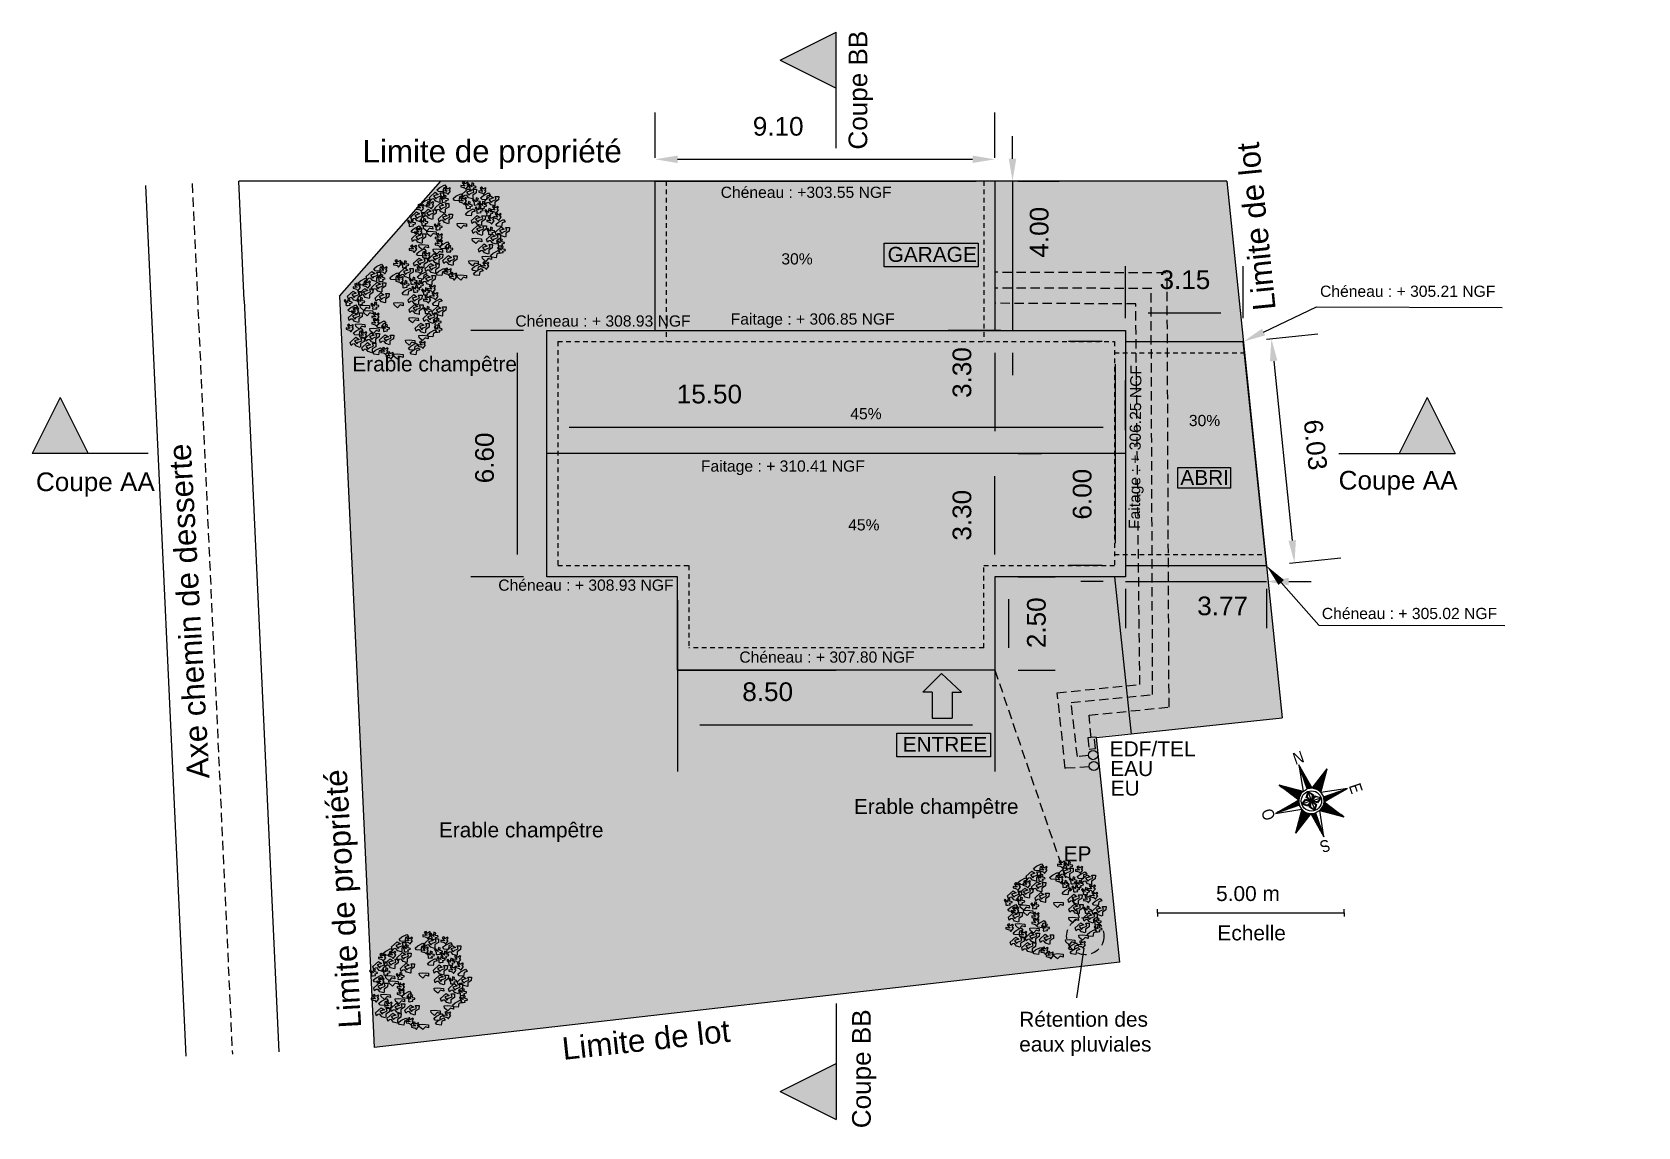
# Model space of a CAD drawing. Header units: millimetres. Extents: x 2330.9 to 2374, y 1703.3 to 1732.6.
import ezdxf
from ezdxf import colors
from ezdxf.entities.mleader import LeaderData, LeaderLine
from ezdxf.math import Vec2, Vec3

# ---------------------------------------------------------------- set-up
doc = ezdxf.new("R2010")
doc.units = ezdxf.units.MM
doc.linetypes.add('CACHE', pattern=[0.375, 0.25, -0.125])
doc.linetypes.add('PTS_EXT', pattern=[999999, 0, -999999])
for name, color, linetype in [('Cotations', 1, 'Continuous'), ('Espaces verts', 82, 'Continuous'), ('LimitesCommunes', 6, 'Continuous'), ('LimitesLot', 5, 'Continuous'), ('Maison', 7, 'Continuous'), ('Réseaux', 8, 'Continuous'), ('Texte', 7, 'Continuous')]:
    doc.layers.add(name, color=color, linetype=linetype)
doc.styles.get("Standard").update_dxf_attribs({"font": 'Arial.ttf'})
doc.dimstyles.new('ISO-25', dxfattribs={"dimtxt": 2.5, "dimasz": 2.5, "dimexe": 1.25, "dimexo": 0.625, "dimtad": 1, "dimtxsty": 'Standard', "dimcen": 2.5, "dimadec": 0, "dimazin": 0, "dimtfac": 1, "dimtmove": 0, "dimatfit": 3, "dimfxl": 1, "dimarcsym": 0})

msp = doc.modelspace()

# ---------------------------------------------------------------- texts
at = {"linetype": 'Continuous', "transparency": 33554636, "width": 0.85}
for s, rotation, p in [('N', 19, (2364.783, 1712.956)), ('E', 289, (2366.208, 1712.396)), ('O', 109, (2364.254, 1711.541)), ('S', 199, (2365.645, 1710.978))]:
    msp.add_text(s, height=0.32, rotation=rotation, dxfattribs=at).set_placement(p)
at = {"layer": 'Texte', "transparency": 33554636, "char_height": 0.5, "attachment_point": 1, "rotation": 90}
for insert in [(2352.815, 1729.439), (2352.909, 1703.226)]:
    msp.add_mtext_dynamic_manual_height_columns('Coupe BB', width=4.63344, gutter_width=12.5, heights=[0.702], dxfattribs=dict(at, insert=insert))
at = {"layer": 'Texte', "attachment_point": 1}
for s, width, heights, insert, char_height in [('Limite de propriété', 14.37275, [2.279], (2339.8, 1729.696), 0.6), ('Chéneau : +303.55 NGF', 6.78592, [0.162], (2349.39, 1728.446), 0.3), ('Chéneau : + 308.93 NGF', 4.84602, [0.371], (2343.891, 1724.998), 0.3), ('Faitage : + 306.85 NGF', 6.39214, [0.325], (2349.659, 1725.051), 0.3), ('Faitage : + 310.41 NGF', 6.96462, [0.306], (2348.86, 1721.112), 0.3), ('Chéneau : + 305.02 NGF', 5.40111, [0.63], (2365.489, 1717.164), 0.3), ('Chéneau : + 307.80 NGF', 6.40581, [0.501], (2349.89, 1715.996), 0.3), ('Rétention des \\Peaux pluviales', 4.13392, [1.29], (2357.385, 1706.345), 0.4)]:
    msp.add_mtext_dynamic_manual_height_columns(s, width=width, gutter_width=12.5, heights=heights, dxfattribs=dict(at, insert=insert, char_height=char_height))
for s, width, heights, insert, char_height, rotation in [('Limite de lot', 14.37275, [2.279], (2363.657, 1725.101), 0.6, 95.7628), (' Faitage : + 306.25 NGF', 4.8473, [0.00896], (2360.315, 1719.161), 0.3, 89.4218), ('Axe chemin de desserte', 14.37275, [2.279], (2335.101, 1712.568), 0.6, 93.2205), ('Limite de propriété', 14.37275, [2.279], (2339.165, 1705.889), 0.6, 93.2205), ('Limite de lot', 5.27482, [1.105], (2345.111, 1705.652), 0.6, 6.2262)]:
    msp.add_mtext_dynamic_manual_height_columns(s, width=width, gutter_width=12.5, heights=heights, dxfattribs=dict(at, insert=insert, char_height=char_height, rotation=rotation))
at = {"layer": 'Texte', "transparency": 33554636, "attachment_point": 1}
for s, width, heights, insert, char_height in [('30%', 1.31922, [0], (2351.015, 1726.662), 0.3), ('GARAGE', 2.51012, [0.53], (2353.859, 1726.832), 0.4), ('Chéneau : + 305.21 NGF', 5.40111, [0.63], (2365.441, 1725.795), 0.3), ('Erable champêtre', 4.58216, [0.551], (2339.524, 1723.897), 0.4), ('45%', 1.31922, [0], (2352.861, 1722.516), 0.3), ('30%', 1.31922, [0], (2361.928, 1722.332), 0.3), ('Coupe AA', 4.63344, [0.702], (2331.052, 1720.791), 0.5), ('ABRI', 2.51012, [0.53], (2361.699, 1720.856), 0.4), ('Coupe AA', 4.63344, [0.702], (2365.939, 1720.832), 0.5), ('45%', 1.31922, [0], (2352.804, 1719.538), 0.3), ('Chéneau : + 308.93 NGF', 4.90307, [0.449], (2343.434, 1717.923), 0.3), ('ENTREE', 2.51012, [0.53], (2354.261, 1713.709), 0.4), ('EDF/TEL', 4.58216, [0.551], (2359.809, 1713.589), 0.4), ('EAU', 4.58216, [0.551], (2359.822, 1713.059), 0.4), ('EU', 4.58216, [0.551], (2359.834, 1712.537), 0.4), ('Erable champêtre', 4.58216, [0.551], (2352.957, 1712.046), 0.4), ('Erable champêtre', 4.58216, [0.551], (2341.842, 1711.417), 0.4), ('EP', 4.58216, [0.551], (2358.574, 1710.779), 0.4), ('5.00 m', 2.51012, [0.53], (2362.657, 1709.712), 0.4), ('Echelle', 2.51012, [0.53], (2362.693, 1708.658), 0.4)]:
    msp.add_mtext_dynamic_manual_height_columns(s, width=width, gutter_width=12.5, heights=heights, dxfattribs=dict(at, insert=insert, char_height=char_height))

# ---------------------------------------------------------------- blocks, each defined once
blk = doc.blocks.new('*D10')
at = {"layer": 'Cotations', "color": 0, "lineweight": -2, "transparency": 16777216}
for p, q in [((2344.734, 1721.92), (2344.734, 1723.257)), ((2360.234, 1721.92), (2360.234, 1723.257)), ((2345.334, 1722.007), (2359.634, 1722.007))]:
    blk.add_line(p, q, dxfattribs=at)
at = {"layer": 'Cotations', "color": 0, "transparency": 16777216}
for points in [[(2345.334, 1722.107), (2345.334, 1721.907), (2344.734, 1722.007)], [(2359.634, 1722.107), (2359.634, 1721.907), (2360.234, 1722.007)]]:
    blk.add_solid(points, dxfattribs=at)
at = {"layer": 'Defpoints', "color": 0, "transparency": 16777216}
for p in [(2360.234, 1722.007), (2344.734, 1721.295), (2360.234, 1721.295)]:
    blk.add_point(p, dxfattribs=at)
at = {"layer": 'Cotations', "color": 0, "transparency": 16777216, "insert": (2349.087, 1722.887), "char_height": 0.5, "attachment_point": 5}
blk.add_mtext('15.50', dxfattribs=at)
blk = doc.blocks.new('*D11')
at = {"layer": 'Cotations', "color": 0, "lineweight": -2, "transparency": 16777216}
for p, q in [((2348.234, 1717.37), (2348.234, 1712.785)), ((2356.734, 1717.37), (2356.734, 1712.785)), ((2348.834, 1714.035), (2356.134, 1714.035))]:
    blk.add_line(p, q, dxfattribs=at)
at = {"layer": 'Cotations', "color": 0, "transparency": 16777216}
for points in [[(2348.834, 1714.135), (2348.834, 1713.935), (2348.234, 1714.035)], [(2356.134, 1714.135), (2356.134, 1713.935), (2356.734, 1714.035)]]:
    blk.add_solid(points, dxfattribs=at)
at = {"layer": 'Defpoints', "color": 0, "transparency": 16777216}
for p in [(2348.234, 1717.995), (2356.734, 1717.995), (2356.734, 1714.035)]:
    blk.add_point(p, dxfattribs=at)
at = {"layer": 'Cotations', "color": 0, "transparency": 16777216, "insert": (2350.648, 1714.915), "char_height": 0.5, "attachment_point": 5}
blk.add_mtext('8.50', dxfattribs=at)
blk = doc.blocks.new('*D12')
at = {"layer": 'Cotations', "color": 0, "lineweight": -2, "transparency": 16777216}
for p, q in [((2344.109, 1724.595), (2342.698, 1724.595)), ((2343.948, 1718.595), (2343.948, 1723.995)), ((2344.109, 1717.995), (2342.698, 1717.995))]:
    blk.add_line(p, q, dxfattribs=at)
at = {"layer": 'Cotations', "color": 0, "transparency": 16777216}
for points in [[(2343.848, 1723.995), (2344.048, 1723.995), (2343.948, 1724.595)], [(2343.848, 1718.595), (2344.048, 1718.595), (2343.948, 1717.995)]]:
    blk.add_solid(points, dxfattribs=at)
at = {"layer": 'Defpoints', "color": 0, "transparency": 16777216}
for p in [(2343.948, 1724.595), (2344.734, 1724.595), (2344.734, 1717.995)]:
    blk.add_point(p, dxfattribs=at)
at = {"layer": 'Cotations', "color": 0, "transparency": 16777216, "insert": (2343.068, 1721.181), "char_height": 0.5, "attachment_point": 5, "rotation": 90}
blk.add_mtext('6.60', dxfattribs=at)
blk = doc.blocks.new('*D13')
at = {"layer": 'Cotations', "color": 0, "lineweight": -2, "transparency": 16777216}
for p, q in [((2357.359, 1717.995), (2358.345, 1717.995)), ((2357.095, 1717.395), (2357.095, 1716.095)), ((2357.359, 1715.495), (2358.345, 1715.495))]:
    blk.add_line(p, q, dxfattribs=at)
at = {"layer": 'Cotations', "color": 0, "transparency": 16777216}
for points in [[(2356.995, 1717.395), (2357.195, 1717.395), (2357.095, 1717.995)], [(2356.995, 1716.095), (2357.195, 1716.095), (2357.095, 1715.495)]]:
    blk.add_solid(points, dxfattribs=at)
at = {"layer": 'Defpoints', "color": 0, "transparency": 16777216}
for p in [(2356.734, 1717.995), (2356.734, 1715.495), (2357.095, 1715.495)]:
    blk.add_point(p, dxfattribs=at)
at = {"layer": 'Cotations', "color": 0, "transparency": 16777216, "insert": (2357.847, 1716.765), "char_height": 0.5, "attachment_point": 5, "rotation": 90}
blk.add_mtext('2.50', dxfattribs=at)
blk = doc.blocks.new('*D14')
at = {"layer": 'Cotations', "color": 0, "lineweight": -2, "transparency": 16777216}
for p, q in [((2347.634, 1729.22), (2347.634, 1730.429)), ((2356.734, 1729.22), (2356.734, 1730.429)), ((2348.234, 1729.179), (2356.134, 1729.179))]:
    blk.add_line(p, q, dxfattribs=at)
at = {"layer": 'Cotations', "color": 0, "transparency": 16777216}
for points in [[(2348.234, 1729.279), (2348.234, 1729.079), (2347.634, 1729.179)], [(2356.134, 1729.279), (2356.134, 1729.079), (2356.734, 1729.179)]]:
    blk.add_solid(points, dxfattribs=at)
at = {"layer": 'Defpoints', "color": 0, "transparency": 16777216}
for p in [(2356.734, 1729.179), (2347.634, 1728.595), (2356.734, 1728.595)]:
    blk.add_point(p, dxfattribs=at)
at = {"layer": 'Cotations', "color": 0, "transparency": 16777216, "insert": (2350.93, 1730.059), "char_height": 0.5, "attachment_point": 5}
blk.add_mtext('9.10', dxfattribs=at)
blk = doc.blocks.new('*D15')
at = {"layer": 'Cotations', "color": 0, "lineweight": -2, "transparency": 16777216}
for p, q in [((2359.609, 1724.295), (2358.703, 1724.295)), ((2359.953, 1723.695), (2359.953, 1718.895)), ((2359.609, 1718.295), (2358.703, 1718.295))]:
    blk.add_line(p, q, dxfattribs=at)
at = {"layer": 'Cotations', "color": 0, "transparency": 16777216}
for points in [[(2359.853, 1723.695), (2360.053, 1723.695), (2359.953, 1724.295)], [(2359.853, 1718.895), (2360.053, 1718.895), (2359.953, 1718.295)]]:
    blk.add_solid(points, dxfattribs=at)
at = {"layer": 'Defpoints', "color": 0, "transparency": 16777216}
for p in [(2360.234, 1724.295), (2359.953, 1718.295), (2360.234, 1718.295)]:
    blk.add_point(p, dxfattribs=at)
at = {"layer": 'Cotations', "color": 0, "transparency": 16777216, "insert": (2359.073, 1720.209), "char_height": 0.5, "attachment_point": 5, "rotation": 90}
blk.add_mtext('6.00', dxfattribs=at)
blk = doc.blocks.new('*D16')
at = {"layer": 'Cotations', "color": 0, "lineweight": -2, "transparency": 16777216}
for p, q in [((2360.234, 1724.92), (2360.234, 1726.32)), ((2363.386, 1724.92), (2363.386, 1726.32)), ((2360.834, 1725.07), (2362.786, 1725.07))]:
    blk.add_line(p, q, dxfattribs=at)
at = {"layer": 'Cotations', "color": 0, "transparency": 16777216}
for points in [[(2360.834, 1725.17), (2360.834, 1724.97), (2360.234, 1725.07)], [(2362.786, 1725.17), (2362.786, 1724.97), (2363.386, 1725.07)]]:
    blk.add_solid(points, dxfattribs=at)
at = {"layer": 'Defpoints', "color": 0, "transparency": 16777216}
for p in [(2363.386, 1725.07), (2360.234, 1724.295), (2363.386, 1724.295)]:
    blk.add_point(p, dxfattribs=at)
at = {"layer": 'Cotations', "color": 0, "transparency": 16777216, "insert": (2361.822, 1725.95), "char_height": 0.5, "attachment_point": 5}
blk.add_mtext('3.15', dxfattribs=at)
blk = doc.blocks.new('*D17')
at = {"layer": 'Cotations', "color": 0, "lineweight": -2, "transparency": 16777216}
for p, q in [((2359.634, 1717.869), (2359.034, 1717.869)), ((2360.234, 1717.869), (2364.005, 1717.869)), ((2360.234, 1717.67), (2360.234, 1716.619)), ((2364.005, 1717.67), (2364.005, 1716.619)), ((2364.605, 1717.869), (2365.205, 1717.869))]:
    blk.add_line(p, q, dxfattribs=at)
at = {"layer": 'Cotations', "color": 0, "transparency": 16777216}
for points in [[(2359.634, 1717.969), (2359.634, 1717.769), (2360.234, 1717.869)], [(2364.605, 1717.969), (2364.605, 1717.769), (2364.005, 1717.869)]]:
    blk.add_solid(points, dxfattribs=at)
at = {"layer": 'Defpoints', "color": 0, "transparency": 16777216}
for p in [(2360.234, 1718.295), (2364.005, 1718.295), (2364.005, 1717.869)]:
    blk.add_point(p, dxfattribs=at)
at = {"layer": 'Cotations', "color": 0, "transparency": 16777216, "insert": (2362.832, 1717.214), "char_height": 0.5, "attachment_point": 5}
blk.add_mtext('3.77', dxfattribs=at)
blk = doc.blocks.new('*D18')
at = {"layer": 'Cotations', "color": 0, "lineweight": -2, "transparency": 16777216}
for p, q in [((2364.008, 1724.359), (2365.382, 1724.501)), ((2364.2, 1723.776), (2364.696, 1718.969)), ((2364.627, 1718.359), (2366.001, 1718.501))]:
    blk.add_line(p, q, dxfattribs=at)
at = {"layer": 'Cotations', "color": 0, "transparency": 16777216}
for points in [[(2364.299, 1723.786), (2364.1, 1723.765), (2364.138, 1724.372)], [(2364.795, 1718.98), (2364.596, 1718.959), (2364.757, 1718.372)]]:
    blk.add_solid(points, dxfattribs=at)
at = {"layer": 'Defpoints', "color": 0, "transparency": 16777216}
for p in [(2363.386, 1724.295), (2364.005, 1718.295), (2364.757, 1718.372)]:
    blk.add_point(p, dxfattribs=at)
at = {"layer": 'Cotations', "color": 0, "transparency": 16777216, "insert": (2365.317, 1721.532), "char_height": 0.5, "attachment_point": 5, "rotation": 275.8917}
blk.add_mtext('6.03', dxfattribs=at)
blk = doc.blocks.new('*D20')
at = {"layer": 'Cotations', "color": 0, "lineweight": -2, "transparency": 16777216}
for p, q in [((2357.359, 1721.295), (2357.984, 1721.295)), ((2356.734, 1718.595), (2356.734, 1720.695)), ((2357.359, 1717.995), (2357.984, 1717.995))]:
    blk.add_line(p, q, dxfattribs=at)
at = {"layer": 'Cotations', "color": 0, "transparency": 16777216}
for points in [[(2356.634, 1720.695), (2356.834, 1720.695), (2356.734, 1721.295)], [(2356.634, 1718.595), (2356.834, 1718.595), (2356.734, 1717.995)]]:
    blk.add_solid(points, dxfattribs=at)
at = {"layer": 'Defpoints', "color": 0, "transparency": 16777216}
for p in [(2356.734, 1721.295), (2356.734, 1721.295), (2356.734, 1717.995)]:
    blk.add_point(p, dxfattribs=at)
at = {"layer": 'Cotations', "color": 0, "transparency": 16777216, "insert": (2355.854, 1719.645), "char_height": 0.5, "attachment_point": 5, "rotation": 90}
blk.add_mtext('3.30', dxfattribs=at)
blk = doc.blocks.new('*D28')
at = {"layer": 'Cotations', "color": 0, "lineweight": -2, "transparency": 16777216}
for p, q in [((2356.891, 1724.595), (2355.484, 1724.595)), ((2356.734, 1723.995), (2356.734, 1721.895)), ((2356.891, 1721.295), (2355.484, 1721.295))]:
    blk.add_line(p, q, dxfattribs=at)
at = {"layer": 'Cotations', "color": 0, "transparency": 16777216}
for points in [[(2356.634, 1723.995), (2356.834, 1723.995), (2356.734, 1724.595)], [(2356.634, 1721.895), (2356.834, 1721.895), (2356.734, 1721.295)]]:
    blk.add_solid(points, dxfattribs=at)
at = {"layer": 'Defpoints', "color": 0, "transparency": 16777216}
for p in [(2357.516, 1724.595), (2356.734, 1721.295), (2357.516, 1721.295)]:
    blk.add_point(p, dxfattribs=at)
at = {"layer": 'Cotations', "color": 0, "transparency": 16777216, "insert": (2355.854, 1723.468), "char_height": 0.5, "attachment_point": 5, "rotation": 90}
blk.add_mtext('3.30', dxfattribs=at)
blk = doc.blocks.new('*D29')
at = {"layer": 'Cotations', "color": 0, "lineweight": -2, "transparency": 16777216}
for p, q in [((2357.206, 1729.195), (2357.206, 1729.795)), ((2357.206, 1728.595), (2357.206, 1724.595)), ((2357.359, 1728.595), (2358.456, 1728.595)), ((2357.359, 1724.595), (2358.456, 1724.595)), ((2357.206, 1723.995), (2357.206, 1723.395))]:
    blk.add_line(p, q, dxfattribs=at)
at = {"layer": 'Cotations', "color": 0, "transparency": 16777216}
for points in [[(2357.106, 1729.195), (2357.306, 1729.195), (2357.206, 1728.595)], [(2357.106, 1723.995), (2357.306, 1723.995), (2357.206, 1724.595)]]:
    blk.add_solid(points, dxfattribs=at)
at = {"layer": 'Defpoints', "color": 0, "transparency": 16777216}
for p in [(2356.734, 1728.595), (2356.734, 1724.595), (2357.206, 1724.595)]:
    blk.add_point(p, dxfattribs=at)
at = {"layer": 'Cotations', "color": 0, "transparency": 16777216, "insert": (2357.922, 1727.225), "char_height": 0.5, "attachment_point": 5, "rotation": 90}
blk.add_mtext('4.00', dxfattribs=at)
blk = doc.blocks.new('BRANCHO1', base_point=(16.66, 36.12))
for p, q in [((16.573, 36.15), (16.636, 36.208)), ((16.582, 36.116), (16.573, 36.15)), ((16.599, 36.131), (16.582, 36.116)), ((16.622, 36.134), (16.599, 36.131)), ((16.671, 36.184), (16.619, 36.168)), ((16.619, 36.168), (16.645, 36.134)), ((16.642, 36.107), (16.622, 36.134)), ((16.636, 36.208), (16.671, 36.184)), ((16.685, 36.094), (16.642, 36.107)), ((16.645, 36.134), (16.662, 36.153)), ((16.662, 36.153), (16.702, 36.168)), ((16.688, 36.101), (16.685, 36.094)), ((16.728, 36.162), (16.688, 36.137)), ((16.688, 36.137), (16.688, 36.101)), ((16.702, 36.168), (16.691, 36.202)), ((16.691, 36.202), (16.731, 36.202)), ((16.731, 36.202), (16.728, 36.162))]:
    blk.add_line(p, q)
blk = doc.blocks.new('BRANCHO2', base_point=(16.83, 36.07))
for p, q in [((16.783, 36.097), (16.824, 36.101)), ((16.786, 36.072), (16.783, 36.097)), ((16.824, 36.101), (16.887, 36.094)), ((16.887, 36.094), (16.889, 36.062)), ((16.824, 36.041), (16.786, 36.072)), ((16.853, 36.073), (16.824, 36.041)), ((16.889, 36.062), (16.853, 36.073))]:
    blk.add_line(p, q)
blk = doc.blocks.new('BRANCHO3', base_point=(16.71, 35.96))
for p, q in [((16.655, 35.995), (16.655, 35.979)), ((16.684, 35.989), (16.655, 35.995)), ((16.655, 35.979), (16.681, 35.973)), ((16.69, 36.035), (16.67, 36.026)), ((16.67, 36.026), (16.687, 36.001)), ((16.681, 35.973), (16.693, 35.97)), ((16.701, 35.992), (16.684, 35.989)), ((16.687, 36.001), (16.701, 35.992)), ((16.696, 36.032), (16.69, 36.035)), ((16.693, 36.016), (16.696, 36.032)), ((16.71, 36.016), (16.693, 36.016)), ((16.693, 35.97), (16.707, 35.955)), ((16.707, 35.955), (16.713, 35.955)), ((16.73, 36.029), (16.71, 36.016)), ((16.713, 35.955), (16.724, 35.97)), ((16.724, 35.998), (16.739, 36.023)), ((16.739, 35.989), (16.724, 35.998)), ((16.724, 35.97), (16.739, 35.989)), ((16.739, 36.023), (16.73, 36.029))]:
    blk.add_line(p, q)

# ---------------------------------------------------------------- dimensions: what is measured, and where the dimension line sits
at = {"layer": 'Cotations'}
for base, p1, p2, override, picture, middle in [((2356.734, 1729.179), (2347.634, 1728.595), (2356.734, 1728.595), {"dimtxt": 0.5, "dimasz": 0.6, "dimzin": 0, "dimdsep": 46}, '*D14', (2350.93, 1729.179)), ((2363.386, 1725.07), (2360.234, 1724.295), (2363.386, 1724.295), {"dimtxt": 0.5, "dimasz": 0.6, "dimzin": 0, "dimdsep": 46}, '*D16', (2361.822, 1725.07)), ((2356.734, 1714.035), (2348.234, 1717.995), (2356.734, 1717.995), {"dimtxt": 0.5, "dimasz": 0.6, "dimzin": 0, "dimdsep": 46}, '*D11', (2350.648, 1714.035)), ((2364.005, 1717.869), (2360.234, 1718.295), (2364.005, 1718.295), {"dimtxt": 0.5, "dimasz": 0.6, "dimzin": 0, "dimdsep": 46, "dimtmove": 2}, '*D17', (2362.832, 1717.214))]:
    dim = msp.add_linear_dim(base=base, p1=p1, p2=p2, dimstyle='ISO-25', override=override, dxfattribs=at)
    dim.commit()
    dim.dimension.update_dxf_attribs({"geometry": picture, "text_midpoint": middle, "dimtype": 160})
at = {"layer": 'Cotations', "transparency": 33554636}
for base, p1, p2, override, picture, middle in [((2357.206, 1724.595), (2356.734, 1728.595), (2356.734, 1724.595), {"dimtxt": 0.5, "dimasz": 0.6, "dimzin": 0, "dimdsep": 46, "dimtmove": 2}, '*D29', (2357.922, 1727.225)), ((2356.734, 1721.295), (2357.516, 1724.595), (2357.516, 1721.295), {"dimtxt": 0.5, "dimasz": 0.6, "dimzin": 0, "dimdsep": 46}, '*D28', (2356.734, 1723.468))]:
    dim = msp.add_linear_dim(base=base, p1=p1, p2=p2, angle=270, dimstyle='ISO-25', override=override, dxfattribs=at)
    dim.commit()
    dim.dimension.update_dxf_attribs({"geometry": picture, "text_midpoint": middle, "dimtype": 161})
at = {"layer": 'Cotations'}
for base, p1, p2, angle, override, picture, middle, dimtype in [((2343.948, 1724.595), (2344.734, 1717.995), (2344.734, 1724.595), 90, {"dimtxt": 0.5, "dimasz": 0.6, "dimzin": 0, "dimdsep": 46}, '*D12', (2343.948, 1721.181), 161), ((2364.757, 1718.372), (2363.386, 1724.295), (2364.005, 1718.295), 275.8917, {"dimtxt": 0.5, "dimasz": 0.6, "dimdsep": 46}, '*D18', (2364.441, 1721.442), 161), ((2359.953, 1718.295), (2360.234, 1724.295), (2360.234, 1718.295), 90, {"dimtxt": 0.5, "dimasz": 0.6, "dimzin": 0, "dimdsep": 46}, '*D15', (2359.953, 1720.209), 160), ((2360.234, 1722.007), (2344.734, 1721.295), (2360.234, 1721.295), 360, {"dimtxt": 0.5, "dimasz": 0.6, "dimzin": 0, "dimdsep": 46}, '*D10', (2349.087, 1722.007), 161), ((2356.734, 1721.295), (2356.734, 1717.995), (2356.734, 1721.295), 90, {"dimtxt": 0.5, "dimasz": 0.6, "dimzin": 0, "dimdsep": 46}, '*D20', (2356.734, 1719.645), 161), ((2357.095, 1715.495), (2356.734, 1717.995), (2356.734, 1715.495), 90, {"dimtxt": 0.5, "dimasz": 0.6, "dimzin": 0, "dimdsep": 46, "dimtmove": 2}, '*D13', (2357.847, 1716.765), 160)]:
    dim = msp.add_linear_dim(base=base, p1=p1, p2=p2, angle=angle, dimstyle='ISO-25', override=override, dxfattribs=at)
    dim.commit()
    dim.dimension.update_dxf_attribs({"geometry": picture, "text_midpoint": middle, "dimtype": dimtype})

# ---------------------------------------------------------------- hatches: boundary and pattern name
at = {"true_color": 0x939598, "transparency": 33554508}
h = msp.add_hatch(dxfattribs=at)
h.set_pattern_fill('ANGLE', color=252)
h.set_pattern_definition([(0, (1.8965, 1.311), (0, 6.985), [5.08, -1.905]), (90, (1.8965, 1.311), (-6.985, 4e-16), [5.08, -1.905])])
h.paths.add_polyline_path([(2355.839, 1714.907), (2355.305, 1715.407), (2354.805, 1714.907), (2355.055, 1714.907), (2355.055, 1714.207), (2355.589, 1714.207), (2355.589, 1714.907)])
at = {"layer": 'Espaces verts', "transparency": 33554508}
h = msp.add_hatch(color=256, dxfattribs=at)
h.dxf.hatch_style = 1
h.paths.add_polyline_path([(2339.189, 1725.531), (2340.117, 1705.404), (2360.086, 1707.692), (2359.46, 1713.71), (2360.389, 1713.808), (2359.941, 1718.012), (2356.741, 1718.012), (2356.741, 1715.512), (2348.241, 1715.512), (2348.241, 1718.012), (2344.741, 1718.012), (2344.741, 1724.612), (2347.641, 1724.612), (2347.641, 1728.612), (2341.899, 1728.612)])
at = {"layer": 'Espaces verts', "true_color": 0x939598, "transparency": 33554508}
h = msp.add_hatch(color=252, dxfattribs=at)
h.dxf.hatch_style = 1
h.paths.add_polyline_path([(2356.734, 1724.595), (2360.234, 1724.595), (2360.234, 1724.295), (2363.386, 1724.295), (2362.942, 1728.595), (2356.734, 1728.595)])
h.paths.add_polyline_path([(2364.005, 1718.295), (2360.234, 1718.295), (2360.234, 1717.995), (2359.934, 1717.995), (2360.382, 1713.792), (2364.426, 1714.221)])
at = {"layer": 'Maison', "true_color": 0x991b1e, "transparency": 33554508}
h = msp.add_hatch(color=244, dxfattribs=at)
h.dxf.hatch_style = 1
h.paths.add_polyline_path([(2360.234, 1724.595), (2344.734, 1724.595), (2344.734, 1721.295), (2360.234, 1721.295)])
h.paths.add_polyline_path([(2360.234, 1721.295), (2344.734, 1721.295), (2344.734, 1717.995), (2348.234, 1717.995), (2348.234, 1715.495), (2356.734, 1715.495), (2356.734, 1717.995), (2360.234, 1717.995)])
h.paths.add_polyline_path([(2356.734, 1728.595), (2347.634, 1728.595), (2347.634, 1724.595), (2356.734, 1724.595)])
h.paths.add_polyline_path([(2363.386, 1724.295), (2360.234, 1724.295), (2360.234, 1718.295), (2364.005, 1718.295)])
at = {"layer": 'Texte', "true_color": 0x939598, "transparency": 33554508}
h = msp.add_hatch(dxfattribs=at)
h.set_pattern_fill('ANGLE', color=252)
h.set_pattern_definition([(0, (-21.025, 12.3875), (0, 6.985), [5.08, -1.905]), (90, (-21.025, 12.3875), (-6.985, 4e-16), [5.08, -1.905])])
h.paths.add_polyline_path([(2352.484, 1732.585), (2350.984, 1731.835), (2352.484, 1731.085)])
h = msp.add_hatch(dxfattribs=at)
h.set_pattern_fill('ANGLE', color=252, angle=90)
h.set_pattern_definition([(90, (4086.167, -625.062), (-6.985, 4e-16), [5.08, -1.905]), (180, (4086.167, -625.062), (-9e-16, -6.985), [5.08, -1.905])])
h.paths.add_polyline_path([(2352.484, 1731.085), (2352.484, 1732.585), (2350.984, 1731.835)])
h = msp.add_hatch(color=252, dxfattribs=at)
h.dxf.hatch_style = 1
h.paths.add_polyline_path([(2352.484, 1704.961), (2350.984, 1704.211), (2352.484, 1703.461)])
h.paths.add_polyline_path([(2352.484, 1731.085), (2352.484, 1732.585), (2350.984, 1731.835)])
h = msp.add_hatch(dxfattribs=at)
h.set_pattern_fill('ANGLE', color=252)
h.set_pattern_definition([(0, (0, 0), (0, 6.985), [5.08, -1.905]), (90, (0, 0), (-6.985, 4e-16), [5.08, -1.905])])
h.paths.add_polyline_path([(2331.7, 1722.795), (2330.95, 1721.295), (2332.45, 1721.295)])
h = msp.add_hatch(color=252, dxfattribs=at)
h.dxf.hatch_style = 1
h.paths.add_polyline_path([(2331.7, 1722.795), (2330.95, 1721.295), (2332.45, 1721.295)])
h = msp.add_hatch(dxfattribs=at)
h.set_pattern_fill('ANGLE', color=252)
h.set_pattern_definition([(0, (-9.616, 0), (0, 6.985), [5.08, -1.905]), (90, (-9.616, 0), (-6.985, 4e-16), [5.08, -1.905])])
h.paths.add_polyline_path([(2369.056, 1721.295), (2368.306, 1722.795), (2367.556, 1721.295)])
h = msp.add_hatch(color=252, dxfattribs=at)
h.dxf.hatch_style = 1
h.paths.add_polyline_path([(2368.306, 1722.795), (2367.556, 1721.295), (2369.056, 1721.295)])
h = msp.add_hatch(dxfattribs=at)
h.set_pattern_fill('ANGLE', color=252)
h.set_pattern_definition([(0, (41.503, 1e-08), (0, 6.985), [5.08, -1.905]), (90, (41.503, 1e-08), (-6.985, 4e-16), [5.08, -1.905])])
h.paths.add_polyline_path([(2373.203, 1722.795), (2372.453, 1721.295), (2373.953, 1721.295)])
h = msp.add_hatch(dxfattribs=at)
h.set_pattern_fill('ANGLE', color=252)
h.set_pattern_definition([(0, (-17.494, -0.712), (0, 6.985), [5.08, -1.905]), (90, (-17.494, -0.712), (-6.985, 4e-16), [5.08, -1.905])])
h.paths.add_polyline_path([(2355.589, 1714.907), (2355.839, 1714.907), (2355.305, 1715.407), (2354.805, 1714.907), (2355.055, 1714.907), (2355.055, 1714.207), (2355.589, 1714.207)])
h = msp.add_hatch(dxfattribs=at)
h.set_pattern_fill('ANGLE', color=252, angle=90)
h.set_pattern_definition([(90, (4093.2236, -653.723), (-6.985, 4e-16), [5.08, -1.905]), (180, (4093.2236, -653.723), (-9e-16, -6.985), [5.08, -1.905])])
h.paths.add_polyline_path([(2352.484, 1703.461), (2352.484, 1704.961), (2350.984, 1704.211)])

# ---------------------------------------------------------------- linework, layer by layer
at = {"transparency": 33554636}
for p, q in [((2355.305, 1715.407), (2354.805, 1714.907)), ((2355.305, 1715.407), (2355.839, 1714.907)), ((2355.055, 1714.907), (2354.805, 1714.907)), ((2355.055, 1714.907), (2355.055, 1714.207)), ((2355.589, 1714.907), (2355.839, 1714.907)), ((2355.589, 1714.907), (2355.589, 1714.207)), ((2355.055, 1714.207), (2355.589, 1714.207)), ((2361.09, 1708.993), (2361.09, 1709.093)), ((2361.09, 1708.993), (2366.09, 1708.993)), ((2361.09, 1708.993), (2361.09, 1708.893)), ((2366.09, 1708.993), (2366.09, 1709.093)), ((2366.09, 1708.993), (2366.09, 1708.893))]:
    msp.add_line(p, q, dxfattribs=at)
at = {"linetype": 'PTS_EXT', "transparency": 33554636}
for p, q in [((2365.228, 1712.331), (2364.877, 1712.956)), ((2364.877, 1712.956), (2364.986, 1712.248)), ((2365.631, 1712.856), (2365.228, 1712.331)), ((2365.466, 1712.216), (2365.631, 1712.856)), ((2364.345, 1712.414), (2364.87, 1712.011)), ((2364.986, 1712.248), (2364.345, 1712.414)), ((2364.87, 1712.011), (2364.245, 1711.66)), ((2366.174, 1712.324), (2365.466, 1712.216)), ((2365.549, 1711.973), (2366.174, 1712.324)), ((2366.074, 1711.57), (2365.549, 1711.973)), ((2364.245, 1711.66), (2364.953, 1711.768)), ((2364.953, 1711.768), (2364.788, 1711.128)), ((2364.788, 1711.128), (2365.191, 1711.652)), ((2365.191, 1711.652), (2365.542, 1711.027)), ((2365.542, 1711.027), (2365.433, 1711.736)), ((2365.433, 1711.736), (2366.074, 1711.57))]:
    msp.add_line(p, q, dxfattribs=at)
at = {"linetype": 'Continuous', "transparency": 33554636}
for p, q in [((2365.228, 1712.331), (2364.877, 1712.956)), ((2365.099, 1712.313), (2364.877, 1712.956)), ((2364.877, 1712.956), (2364.986, 1712.248)), ((2365.099, 1712.313), (2364.877, 1712.956)), ((2364.877, 1712.956), (2364.877, 1712.956)), ((2365.109, 1712.317), (2364.905, 1712.907)), ((2365.228, 1712.331), (2365.631, 1712.856)), ((2365.359, 1712.298), (2365.631, 1712.856)), ((2365.466, 1712.216), (2365.631, 1712.856)), ((2364.986, 1712.248), (2364.345, 1712.414)), ((2364.87, 1712.011), (2364.345, 1712.414)), ((2364.904, 1712.141), (2364.345, 1712.414)), ((2365.135, 1712.324), (2364.98, 1712.774)), ((2365.162, 1712.329), (2365.054, 1712.641)), ((2365.19, 1712.331), (2365.129, 1712.509)), ((2365.253, 1712.329), (2365.299, 1712.424)), ((2365.281, 1712.324), (2365.382, 1712.532)), ((2365.308, 1712.317), (2365.465, 1712.64)), ((2365.334, 1712.308), (2365.548, 1712.748)), ((2365.383, 1712.285), (2365.597, 1712.724)), ((2365.406, 1712.27), (2365.563, 1712.592)), ((2365.428, 1712.253), (2365.529, 1712.46)), ((2364.87, 1712.011), (2364.245, 1711.66)), ((2364.893, 1712.116), (2364.453, 1712.33)), ((2364.917, 1712.165), (2364.477, 1712.379)), ((2364.884, 1712.09), (2364.561, 1712.247)), ((2364.932, 1712.188), (2364.609, 1712.345)), ((2364.877, 1712.063), (2364.67, 1712.164)), ((2364.87, 1711.972), (2364.693, 1711.911)), ((2364.949, 1712.21), (2364.741, 1712.311)), ((2364.872, 1712.035), (2364.778, 1712.081)), ((2364.87, 1712.001), (2364.825, 1711.985)), ((2364.968, 1712.231), (2364.873, 1712.277)), ((2364.952, 1711.903), (2365.048, 1712.044)), ((2364.952, 1711.903), (2365.059, 1712.012)), ((2365.21, 1711.992), (2364.952, 1711.903)), ((2364.986, 1712.248), (2365.099, 1712.313)), ((2365.048, 1712.044), (2365.21, 1711.992)), ((2365.059, 1712.012), (2365.21, 1711.992)), ((2365.069, 1712.087), (2365.121, 1712.249)), ((2365.21, 1711.992), (2365.069, 1712.087)), ((2365.101, 1712.098), (2365.121, 1712.249)), ((2365.21, 1711.992), (2365.101, 1712.098)), ((2365.21, 1711.992), (2365.103, 1711.883)), ((2365.21, 1711.992), (2365.114, 1711.851)), ((2365.21, 1711.992), (2365.121, 1712.249)), ((2365.121, 1712.249), (2365.23, 1712.143)), ((2365.121, 1712.249), (2365.262, 1712.154)), ((2365.157, 1711.83), (2365.21, 1711.992)), ((2365.189, 1711.841), (2365.21, 1711.992)), ((2365.218, 1712.332), (2365.203, 1712.376)), ((2365.262, 1712.154), (2365.21, 1711.992)), ((2365.23, 1712.143), (2365.21, 1711.992)), ((2365.21, 1711.992), (2365.305, 1712.133)), ((2365.316, 1712.101), (2365.21, 1711.992)), ((2365.21, 1711.992), (2365.467, 1712.08)), ((2365.36, 1711.972), (2365.21, 1711.992)), ((2365.21, 1711.992), (2365.21, 1711.992)), ((2365.21, 1711.992), (2365.21, 1711.992)), ((2365.21, 1711.992), (2365.21, 1711.992)), ((2365.21, 1711.992), (2365.298, 1711.735)), ((2365.21, 1711.992), (2365.21, 1711.992)), ((2365.21, 1711.992), (2365.318, 1711.885)), ((2365.21, 1711.992), (2365.35, 1711.897)), ((2365.371, 1711.94), (2365.21, 1711.992)), ((2365.305, 1712.133), (2365.467, 1712.08)), ((2365.467, 1712.08), (2365.316, 1712.101)), ((2365.467, 1712.08), (2365.36, 1711.972)), ((2365.467, 1712.08), (2365.371, 1711.94)), ((2365.449, 1712.234), (2365.495, 1712.328)), ((2366.174, 1712.324), (2365.466, 1712.216)), ((2365.466, 1712.216), (2365.531, 1712.103)), ((2365.531, 1712.103), (2366.174, 1712.324)), ((2365.531, 1712.103), (2366.174, 1712.324)), ((2365.534, 1712.093), (2366.124, 1712.296)), ((2365.541, 1712.067), (2365.992, 1712.222)), ((2365.546, 1712.04), (2365.859, 1712.147)), ((2365.549, 1711.973), (2366.174, 1712.324)), ((2365.549, 1712.012), (2365.726, 1712.073)), ((2365.549, 1711.983), (2365.594, 1711.998)), ((2365.549, 1711.973), (2366.074, 1711.57)), ((2366.174, 1712.324), (2366.174, 1712.324)), ((2364.888, 1711.881), (2364.245, 1711.66)), ((2364.888, 1711.881), (2364.245, 1711.66)), ((2364.245, 1711.66), (2364.953, 1711.768)), ((2364.245, 1711.66), (2364.245, 1711.66)), ((2364.885, 1711.891), (2364.295, 1711.688)), ((2364.878, 1711.917), (2364.427, 1711.762)), ((2364.873, 1711.944), (2364.56, 1711.837)), ((2364.953, 1711.768), (2364.788, 1711.128)), ((2365.06, 1711.686), (2364.788, 1711.128)), ((2365.191, 1711.652), (2364.788, 1711.128)), ((2365.036, 1711.699), (2364.822, 1711.26)), ((2365.013, 1711.714), (2364.856, 1711.392)), ((2365.085, 1711.675), (2364.871, 1711.236)), ((2364.953, 1711.768), (2364.888, 1711.881)), ((2364.991, 1711.731), (2364.89, 1711.524)), ((2364.971, 1711.75), (2364.924, 1711.655)), ((2365.103, 1711.883), (2364.952, 1711.903)), ((2365.114, 1711.851), (2364.952, 1711.903)), ((2365.111, 1711.666), (2364.954, 1711.344)), ((2365.138, 1711.659), (2365.037, 1711.452)), ((2365.166, 1711.655), (2365.12, 1711.56)), ((2365.298, 1711.735), (2365.157, 1711.83)), ((2365.298, 1711.735), (2365.189, 1711.841)), ((2365.191, 1711.652), (2365.542, 1711.027)), ((2365.201, 1711.652), (2365.216, 1711.608)), ((2365.229, 1711.652), (2365.29, 1711.475)), ((2365.257, 1711.655), (2365.365, 1711.342)), ((2365.284, 1711.66), (2365.439, 1711.21)), ((2365.35, 1711.897), (2365.298, 1711.735)), ((2365.318, 1711.885), (2365.298, 1711.735)), ((2365.311, 1711.667), (2365.514, 1711.077)), ((2365.433, 1711.736), (2365.32, 1711.67)), ((2365.32, 1711.67), (2365.542, 1711.027)), ((2365.32, 1711.67), (2365.542, 1711.027)), ((2365.542, 1711.027), (2365.433, 1711.736)), ((2365.433, 1711.736), (2366.074, 1711.57)), ((2365.451, 1711.753), (2365.546, 1711.707)), ((2365.47, 1711.774), (2365.678, 1711.673)), ((2365.487, 1711.796), (2365.81, 1711.639)), ((2365.502, 1711.819), (2365.942, 1711.604)), ((2365.515, 1711.843), (2366.074, 1711.57)), ((2365.526, 1711.868), (2365.966, 1711.653)), ((2365.535, 1711.894), (2365.858, 1711.736)), ((2365.542, 1711.921), (2365.749, 1711.819)), ((2365.547, 1711.949), (2365.641, 1711.902)), ((2365.542, 1711.027), (2365.542, 1711.027))]:
    msp.add_line(p, q, dxfattribs=at)
msp.add_circle((2365.21, 1711.992), 0.272, dxfattribs=at)
for start, end in [(176.849, 199), (131.151, 176.849), (86.8485, 109), (41.1515, 86.8486), (311.151, 356.849), (356.849, 19), (221.151, 266.849), (266.849, 289)]:
    msp.add_arc((2365.21, 1711.992), 0.34, start, end, dxfattribs=at)
at = {"layer": 'Espaces verts', "transparency": 33554636}
for p, q in [((2359.934, 1717.995), (2360.384, 1713.777)), ((2359.453, 1713.693), (2359.396, 1713.699))]:
    msp.add_line(p, q, dxfattribs=at)
at = {"layer": 'LimitesCommunes', "transparency": 33554636}
msp.add_line((2333.988, 1728.479), (2335.063, 1705.158), dxfattribs=at)
at = {"layer": 'LimitesCommunes', "linetype": 'CACHE'}
msp.add_line((2335.236, 1728.531), (2336.312, 1705.212), dxfattribs=at)
at = {"layer": 'LimitesCommunes'}
for p, q in [((2341.892, 1728.595), (2336.485, 1728.595)), ((2336.632, 1725.397), (2336.485, 1728.595)), ((2336.632, 1725.397), (2337.561, 1705.269))]:
    msp.add_line(p, q, dxfattribs=at)
at = {"layer": 'LimitesLot'}
for p, q in [((2339.182, 1725.515), (2341.892, 1728.595)), ((2362.942, 1728.595), (2341.892, 1728.595)), ((2362.942, 1728.595), (2364.426, 1714.221)), ((2339.182, 1725.515), (2340.11, 1705.387)), ((2359.453, 1713.693), (2364.426, 1714.221)), ((2360.08, 1707.676), (2359.453, 1713.693)), ((2360.08, 1707.676), (2340.11, 1705.387))]:
    msp.add_line(p, q, dxfattribs=at)
at = {"layer": 'Maison'}
for p, q in [((2347.634, 1728.595), (2356.234, 1728.595)), ((2347.634, 1724.595), (2347.634, 1728.595)), ((2356.734, 1728.595), (2356.734, 1724.595)), ((2344.734, 1717.995), (2344.734, 1724.595)), ((2344.734, 1724.595), (2360.234, 1724.595)), ((2360.234, 1724.595), (2360.234, 1717.995)), ((2360.234, 1724.595), (2360.234, 1721.295)), ((2360.234, 1724.295), (2363.386, 1724.295)), ((2364.005, 1718.295), (2363.386, 1724.295)), ((2360.234, 1721.295), (2344.734, 1721.295)), ((2360.234, 1721.295), (2360.234, 1721.295)), ((2360.234, 1721.295), (2360.234, 1721.295)), ((2348.234, 1717.995), (2344.734, 1717.995)), ((2348.234, 1715.495), (2348.234, 1717.995)), ((2360.234, 1717.995), (2356.734, 1717.995)), ((2356.734, 1717.995), (2356.734, 1715.495)), ((2360.234, 1718.295), (2364.005, 1718.295)), ((2356.734, 1715.495), (2348.234, 1715.495))]:
    msp.add_line(p, q, dxfattribs=at)
at = {"layer": 'Maison', "linetype": 'CACHE', "ltscale": 0.5, "transparency": 33554636}
for p, q in [((2347.934, 1728.595), (2347.934, 1724.295)), ((2356.434, 1728.595), (2356.434, 1724.295)), ((2345.031, 1724.295), (2359.934, 1724.295)), ((2345.031, 1724.295), (2345.031, 1718.295)), ((2359.934, 1724.295), (2359.934, 1718.295)), ((2359.934, 1723.995), (2363.417, 1723.995)), ((2359.934, 1718.595), (2363.974, 1718.595)), ((2345.031, 1718.295), (2348.534, 1718.295)), ((2348.534, 1718.295), (2348.534, 1716.095)), ((2356.434, 1716.095), (2356.434, 1718.295)), ((2356.434, 1718.295), (2359.934, 1718.295)), ((2356.434, 1716.095), (2348.534, 1716.095))]:
    msp.add_line(p, q, dxfattribs=at)
at = {"layer": 'Maison', "transparency": 33554636}
for points in [[(2351.984, 1727.495, 0, 0.4, 0), (2351.988, 1726.925, 0, 0, 0), (2351.993, 1726.088, 0, 0, 0)], [(2352.463, 1723.321, 0, 0.4, 0), (2352.466, 1722.751, 0, 0, 0), (2352.472, 1721.78, 0, 0, 0)], [(2363.108, 1721.688, 0, 0.4, 0), (2362.538, 1721.685, 0, 0, 0), (2361.583, 1721.679, 0, 0, 0)], [(2352.439, 1718.255, 0, 0.4, 0), (2352.442, 1718.826, 0, 0, 0), (2352.448, 1719.797, 0, 0, 0)]]:
    msp.add_lwpolyline(points, format="xyseb", dxfattribs=at)
at = {"layer": 'Réseaux', "linetype": 'CACHE'}
for p, q in [((2361.308, 1726.138), (2356.734, 1726.152)), ((2360.933, 1725.719), (2356.734, 1725.73)), ((2361.398, 1714.506), (2361.345, 1726.138)), ((2360.504, 1725.306), (2356.734, 1725.322)), ((2360.615, 1715.115), (2360.504, 1725.306)), ((2360.958, 1714.841), (2360.917, 1725.719)), ((2358.403, 1714.889), (2360.615, 1715.115)), ((2358.619, 1712.865), (2358.403, 1714.889)), ((2358.776, 1714.63), (2360.958, 1714.841)), ((2358.942, 1713.182), (2358.776, 1714.63)), ((2359.254, 1714.289), (2361.398, 1714.506)), ((2359.308, 1713.69), (2359.254, 1714.289)), ((2359.261, 1712.906), (2358.619, 1712.865)), ((2359.24, 1713.207), (2358.942, 1713.182))]:
    msp.add_line(p, q, dxfattribs=at)
at = {"layer": 'Réseaux', "linetype": 'CACHE', "transparency": 33554636}
msp.add_line((2356.734, 1715.495), (2358.994, 1708.846), dxfattribs=at)
at = {"layer": 'Réseaux', "linetype": 'CACHE'}
msp.add_lwpolyline([(2359.396, 1713.699), (2359.222, 1713.681), (2359.254, 1713.379), (2359.428, 1713.397)], close=True, dxfattribs=at)
at = {"layer": 'Réseaux'}
for centre in [(2359.363, 1713.222), (2359.383, 1712.928)]:
    msp.add_circle(centre, 0.124, dxfattribs=at)
at = {"layer": 'Réseaux', "linetype": 'CACHE'}
msp.add_circle((2359.155, 1708.373), 0.5, dxfattribs=at)
at = {"layer": 'Texte', "transparency": 33554636}
for p, q in [((2350.984, 1731.835), (2352.484, 1732.585)), ((2352.484, 1729.475), (2352.484, 1732.585)), ((2350.984, 1731.835), (2352.484, 1731.085)), ((2331.7, 1722.795), (2330.95, 1721.295)), ((2331.7, 1722.795), (2332.45, 1721.295)), ((2368.306, 1722.795), (2367.556, 1721.295)), ((2368.306, 1722.795), (2369.056, 1721.295)), ((2334.059, 1721.295), (2330.95, 1721.295)), ((2365.946, 1721.295), (2369.056, 1721.295)), ((2348.234, 1715.495), (2352.484, 1715.495)), ((2352.484, 1706.571), (2352.484, 1703.461)), ((2350.984, 1704.211), (2352.484, 1704.961)), ((2350.984, 1704.211), (2352.484, 1703.461))]:
    msp.add_line(p, q, dxfattribs=at)
at = {"layer": 'Texte'}
msp.add_line((2359.118, 1708.053), (2358.919, 1706.716), dxfattribs=at)
at = {"layer": 'Texte', "transparency": 33554636}
for points in [[(2353.772, 1726.933), (2356.281, 1726.933), (2356.281, 1726.298), (2353.772, 1726.298)], [(2361.634, 1720.922), (2363.046, 1720.922), (2363.046, 1720.368), (2361.634, 1720.368)], [(2354.108, 1713.807), (2356.617, 1713.807), (2356.617, 1713.172), (2354.108, 1713.172)]]:
    msp.add_lwpolyline(points, close=True, dxfattribs=at)

# ---------------------------------------------------------------- block references
at = {"layer": 'Espaces verts', "transparency": 33554636}
for name, p, xscale, yscale, zscale, rotation in [('BRANCHO2', (2341.921, 1728.372), 2.383188453260404, 2.383188453260404, 2.383188453260404, 33.69006752598447), ('BRANCHO3', (2342.683, 1728.372), 2.383188453260406, 2.383188453260406, 2.383188453260406, 315.0000000000102), ('BRANCHO2', (2341.492, 1727.991), 2.383188453260404, 2.383188453260404, 2.383188453260404, 33.69006752598447), ('BRANCHO3', (2341.944, 1728.038), 2.383188453260406, 2.383188453260406, 2.383188453260406, 315.0000000000102), ('BRANCHO2', (2342.35, 1728.134), 2.383188453260404, 2.383188453260404, 2.383188453260404, 33.69006752598447), ('BRANCHO3', (2342.588, 1727.872), 2.383188453260406, 2.383188453260406, 2.383188453260406, 315.0000000000102), ('BRANCHO3', (2342.802, 1727.967), 2.383188453260406, 2.383188453260406, 2.383188453260406, 315.0000000000102), ('BRANCHO3', (2342.874, 1727.752), 2.383188453260406, 2.383188453260406, 2.383188453260406, 315.0000000000102), ('BRANCHO3', (2342.969, 1727.872), 2.383188453260406, 2.383188453260406, 2.383188453260406, 315.0000000000102), ('BRANCHO2', (2343.088, 1728.158), 2.383188453260404, 2.383188453260404, 2.383188453260404, 33.69006752598447), ('BRANCHO3', (2343.136, 1727.681), 2.383188453260406, 2.383188453260406, 2.383188453260406, 315.0000000000102), ('BRANCHO3', (2341.063, 1727.395), 2.383188453260406, 2.383188453260406, 2.383188453260406, 315.0000000000102), ('BRANCHO3', (2341.396, 1727.419), 2.383188453260406, 2.383188453260406, 2.383188453260406, 315.0000000000102), ('BRANCHO3', (2341.778, 1727.3), 2.383188453260406, 2.383188453260406, 2.383188453260406, 315.0000000000102), ('BRANCHO2', (2342.683, 1727.729), 2.383188453260404, 2.383188453260404, 2.383188453260404, 33.69006752598447), ('BRANCHO2', (2343.494, 1727.443), 2.383188453260404, 2.383188453260404, 2.383188453260404, 33.69006752598447), ('BRANCHO2', (2341.23, 1727.276), 2.383188453260404, 2.383188453260404, 2.383188453260404, 33.69006752598447), ('BRANCHO3', (2343.184, 1727.181), 2.383188453260406, 2.383188453260406, 2.383188453260406, 315.0000000000102), ('BRANCHO3', (2343.446, 1726.871), 2.383188453260406, 2.383188453260406, 2.383188453260406, 315.0000000000102), ('BRANCHO2', (2341.372, 1726.656), 2.383188453260404, 2.383188453260404, 2.383188453260404, 33.69006752598447), ('BRANCHO2', (2341.992, 1726.847), 2.383188453260404, 2.383188453260404, 2.383188453260404, 33.69006752598447), ('BRANCHO3', (2342.064, 1726.704), 2.383188453260406, 2.383188453260406, 2.383188453260406, 315.0000000000102), ('BRANCHO2', (2343.351, 1726.609), 2.383188453260404, 2.383188453260404, 2.383188453260404, 33.69006752598447), ('BRANCHO3', (2343.47, 1726.68), 2.383188453260406, 2.383188453260406, 2.383188453260406, 315.0000000000102), ('BRANCHO2', (2340.226, 1726.25), 2.383188453260404, 2.383188453260404, 2.383188453260404, 33.69006752598447), ('BRANCHO3', (2340.882, 1726.284), 2.383188453260406, 2.383188453260406, 2.383188453260406, 315.0000000000102), ('BRANCHO2', (2341.394, 1726.036), 2.383188453260404, 2.383188453260404, 2.383188453260404, 33.69006752598447), ('BRANCHO2', (2341.897, 1726.132), 2.383188453260404, 2.383188453260404, 2.383188453260404, 33.69006752598447), ('BRANCHO2', (2342.85, 1726.251), 2.383188453260404, 2.383188453260404, 2.383188453260404, 33.69006752598447), ('BRANCHO2', (2342.898, 1726.132), 2.383188453260404, 2.383188453260404, 2.383188453260404, 33.69006752598447), ('BRANCHO2', (2339.797, 1725.869), 2.383188453260404, 2.383188453260404, 2.383188453260404, 33.69006752598447), ('BRANCHO3', (2340.25, 1725.916), 2.383188453260406, 2.383188453260406, 2.383188453260406, 315.0000000000102), ('BRANCHO2', (2340.655, 1726.012), 2.383188453260404, 2.383188453260404, 2.383188453260404, 33.69006752598447), ('BRANCHO3', (2340.893, 1725.75), 2.383188453260406, 2.383188453260406, 2.383188453260406, 315.0000000000102), ('BRANCHO2', (2340.989, 1725.607), 2.383188453260404, 2.383188453260404, 2.383188453260404, 33.69006752598447), ('BRANCHO3', (2341.108, 1725.845), 2.383188453260406, 2.383188453260406, 2.383188453260406, 315.0000000000102), ('BRANCHO3', (2341.179, 1725.631), 2.383188453260406, 2.383188453260406, 2.383188453260406, 315.0000000000102), ('BRANCHO3', (2341.275, 1725.75), 2.383188453260406, 2.383188453260406, 2.383188453260406, 315.0000000000102), ('BRANCHO3', (2341.441, 1725.559), 2.383188453260406, 2.383188453260406, 2.383188453260406, 315.0000000000102), ('BRANCHO3', (2339.368, 1725.273), 2.383188453260406, 2.383188453260406, 2.383188453260406, 315.0000000000102), ('BRANCHO3', (2339.702, 1725.297), 2.383188453260406, 2.383188453260406, 2.383188453260406, 315.0000000000102), ('BRANCHO3', (2340.083, 1725.178), 2.383188453260406, 2.383188453260406, 2.383188453260406, 315.0000000000102), ('BRANCHO2', (2341.799, 1725.321), 2.383188453260404, 2.383188453260404, 2.383188453260404, 33.69006752598447), ('BRANCHO2', (2339.535, 1725.154), 2.383188453260404, 2.383188453260404, 2.383188453260404, 33.69006752598447), ('BRANCHO2', (2340.297, 1724.725), 2.383188453260404, 2.383188453260404, 2.383188453260404, 33.69006752598447), ('BRANCHO3', (2341.489, 1725.059), 2.383188453260406, 2.383188453260406, 2.383188453260406, 315.0000000000102), ('BRANCHO3', (2341.751, 1724.749), 2.383188453260406, 2.383188453260406, 2.383188453260406, 315.0000000000102), ('BRANCHO2', (2339.678, 1724.534), 2.383188453260404, 2.383188453260404, 2.383188453260404, 33.69006752598447), ('BRANCHO3', (2340.369, 1724.582), 2.383188453260406, 2.383188453260406, 2.383188453260406, 315.0000000000102), ('BRANCHO2', (2341.656, 1724.487), 2.383188453260404, 2.383188453260404, 2.383188453260404, 33.69006752598447), ('BRANCHO3', (2341.775, 1724.558), 2.383188453260406, 2.383188453260406, 2.383188453260406, 315.0000000000102), ('BRANCHO2', (2340.202, 1724.01), 2.383188453260404, 2.383188453260404, 2.383188453260404, 33.69006752598447), ('BRANCHO2', (2341.155, 1724.129), 2.383188453260404, 2.383188453260404, 2.383188453260404, 33.69006752598447), ('BRANCHO2', (2341.203, 1724.01), 2.383188453260404, 2.383188453260404, 2.383188453260404, 33.69006752598447), ('BRANCHO2', (2357.9, 1710.188), 2.383188453260404, 2.383188453260404, 2.383188453260404, 33.69006752598447), ('BRANCHO3', (2358.663, 1710.188), 2.383188453260406, 2.383188453260406, 2.383188453260406, 315.0000000000102), ('BRANCHO2', (2357.471, 1709.807), 2.383188453260404, 2.383188453260404, 2.383188453260404, 33.69006752598447), ('BRANCHO3', (2357.924, 1709.854), 2.383188453260406, 2.383188453260406, 2.383188453260406, 315.0000000000102), ('BRANCHO2', (2358.329, 1709.95), 2.383188453260404, 2.383188453260404, 2.383188453260404, 33.69006752598447), ('BRANCHO3', (2358.567, 1709.687), 2.383188453260406, 2.383188453260406, 2.383188453260406, 315.0000000000102), ('BRANCHO3', (2358.782, 1709.783), 2.383188453260406, 2.383188453260406, 2.383188453260406, 315.0000000000102), ('BRANCHO3', (2358.949, 1709.687), 2.383188453260406, 2.383188453260406, 2.383188453260406, 315.0000000000102), ('BRANCHO2', (2359.068, 1709.973), 2.383188453260404, 2.383188453260404, 2.383188453260404, 33.69006752598447), ('BRANCHO3', (2357.042, 1709.211), 2.383188453260406, 2.383188453260406, 2.383188453260406, 315.0000000000102), ('BRANCHO3', (2357.376, 1709.235), 2.383188453260406, 2.383188453260406, 2.383188453260406, 315.0000000000102), ('BRANCHO2', (2358.663, 1709.544), 2.383188453260404, 2.383188453260404, 2.383188453260404, 33.69006752598447), ('BRANCHO3', (2358.853, 1709.568), 2.383188453260406, 2.383188453260406, 2.383188453260406, 315.0000000000102), ('BRANCHO3', (2359.115, 1709.497), 2.383188453260406, 2.383188453260406, 2.383188453260406, 315.0000000000102), ('BRANCHO2', (2359.473, 1709.258), 2.383188453260404, 2.383188453260404, 2.383188453260404, 33.69006752598447), ('BRANCHO2', (2357.209, 1709.092), 2.383188453260404, 2.383188453260404, 2.383188453260404, 33.69006752598447), ('BRANCHO3', (2357.757, 1709.115), 2.383188453260406, 2.383188453260406, 2.383188453260406, 315.0000000000102), ('BRANCHO3', (2359.163, 1708.996), 2.383188453260406, 2.383188453260406, 2.383188453260406, 315.0000000000102), ('BRANCHO2', (2357.352, 1708.472), 2.383188453260404, 2.383188453260404, 2.383188453260404, 33.69006752598447), ('BRANCHO2', (2357.971, 1708.663), 2.383188453260404, 2.383188453260404, 2.383188453260404, 33.69006752598447), ('BRANCHO3', (2358.043, 1708.52), 2.383188453260406, 2.383188453260406, 2.383188453260406, 315.0000000000102), ('BRANCHO2', (2359.33, 1708.424), 2.383188453260404, 2.383188453260404, 2.383188453260404, 33.69006752598447), ('BRANCHO3', (2359.425, 1708.686), 2.383188453260406, 2.383188453260406, 2.383188453260406, 315.0000000000102), ('BRANCHO3', (2359.449, 1708.496), 2.383188453260406, 2.383188453260406, 2.383188453260406, 315.0000000000102), ('BRANCHO2', (2340.904, 1708.295), 2.383188453260404, 2.383188453260404, 2.383188453260404, 33.69006752598447), ('BRANCHO3', (2340.928, 1707.961), 2.383188453260406, 2.383188453260406, 2.383188453260406, 315.0000000000102), ('BRANCHO2', (2341.333, 1708.057), 2.383188453260404, 2.383188453260404, 2.383188453260404, 33.69006752598447), ('BRANCHO3', (2341.667, 1708.295), 2.383188453260406, 2.383188453260406, 2.383188453260406, 315.0000000000102), ('BRANCHO3', (2341.786, 1707.89), 2.383188453260406, 2.383188453260406, 2.383188453260406, 315.0000000000102), ('BRANCHO2', (2342.072, 1708.08), 2.383188453260404, 2.383188453260404, 2.383188453260404, 33.69006752598447), ('BRANCHO2', (2358.829, 1708.067), 2.383188453260404, 2.383188453260404, 2.383188453260404, 33.69006752598447), ('BRANCHO2', (2340.475, 1707.914), 2.383188453260404, 2.383188453260404, 2.383188453260404, 33.69006752598447), ('BRANCHO3', (2341.571, 1707.794), 2.383188453260406, 2.383188453260406, 2.383188453260406, 315.0000000000102), ('BRANCHO2', (2341.667, 1707.651), 2.383188453260404, 2.383188453260404, 2.383188453260404, 33.69006752598447), ('BRANCHO3', (2341.857, 1707.675), 2.383188453260406, 2.383188453260406, 2.383188453260406, 315.0000000000102), ('BRANCHO3', (2341.953, 1707.794), 2.383188453260406, 2.383188453260406, 2.383188453260406, 315.0000000000102), ('BRANCHO3', (2342.119, 1707.604), 2.383188453260406, 2.383188453260406, 2.383188453260406, 315.0000000000102), ('BRANCHO2', (2357.876, 1707.948), 2.383188453260404, 2.383188453260404, 2.383188453260404, 33.69006752598447), ('BRANCHO2', (2358.877, 1707.948), 2.383188453260404, 2.383188453260404, 2.383188453260404, 33.69006752598447), ('BRANCHO3', (2340.046, 1707.318), 2.383188453260406, 2.383188453260406, 2.383188453260406, 315.0000000000102), ('BRANCHO2', (2340.213, 1707.199), 2.383188453260404, 2.383188453260404, 2.383188453260404, 33.69006752598447), ('BRANCHO3', (2340.38, 1707.342), 2.383188453260406, 2.383188453260406, 2.383188453260406, 315.0000000000102), ('BRANCHO3', (2340.761, 1707.223), 2.383188453260406, 2.383188453260406, 2.383188453260406, 315.0000000000102), ('BRANCHO3', (2342.167, 1707.103), 2.383188453260406, 2.383188453260406, 2.383188453260406, 315.0000000000102), ('BRANCHO2', (2342.477, 1707.365), 2.383188453260404, 2.383188453260404, 2.383188453260404, 33.69006752598447), ('BRANCHO2', (2340.976, 1706.77), 2.383188453260404, 2.383188453260404, 2.383188453260404, 33.69006752598447), ('BRANCHO3', (2341.047, 1706.627), 2.383188453260406, 2.383188453260406, 2.383188453260406, 315.0000000000102), ('BRANCHO3', (2342.429, 1706.794), 2.383188453260406, 2.383188453260406, 2.383188453260406, 315.0000000000102), ('BRANCHO3', (2342.453, 1706.603), 2.383188453260406, 2.383188453260406, 2.383188453260406, 315.0000000000102), ('BRANCHO2', (2340.356, 1706.579), 2.383188453260404, 2.383188453260404, 2.383188453260404, 33.69006752598447), ('BRANCHO2', (2342.334, 1706.531), 2.383188453260404, 2.383188453260404, 2.383188453260404, 33.69006752598447), ('BRANCHO2', (2340.88, 1706.055), 2.383188453260404, 2.383188453260404, 2.383188453260404, 33.69006752598447), ('BRANCHO2', (2341.833, 1706.174), 2.383188453260404, 2.383188453260404, 2.383188453260404, 33.69006752598447), ('BRANCHO2', (2341.881, 1706.055), 2.383188453260404, 2.383188453260404, 2.383188453260404, 33.69006752598447)]:
    msp.add_blockref(name, p, dxfattribs=dict(at, xscale=xscale, yscale=yscale, zscale=zscale, rotation=rotation))
at = {"layer": 'Espaces verts', "transparency": 33554636, "xscale": 2.383188453260405, "yscale": 2.383188453260405, "zscale": 2.383188453260405}
for name, p in [('BRANCHO3', (2342.087, 1728.253)), ('BRANCHO3', (2342.564, 1728.396)), ('BRANCHO1', (2342.683, 1728.181)), ('BRANCHO3', (2343.041, 1728.253)), ('BRANCHO3', (2341.372, 1727.8)), ('BRANCHO3', (2341.635, 1727.872)), ('BRANCHO1', (2341.801, 1728.086)), ('BRANCHO1', (2341.944, 1727.8)), ('BRANCHO3', (2342.516, 1727.991)), ('BRANCHO1', (2343.279, 1727.991)), ('BRANCHO3', (2343.374, 1727.752)), ('BRANCHO1', (2341.301, 1727.562)), ('BRANCHO1', (2341.611, 1727.633)), ('BRANCHO1', (2342.04, 1727.514)), ('BRANCHO2', (2342.445, 1727.395)), ('BRANCHO1', (2342.922, 1727.466)), ('BRANCHO3', (2343.255, 1727.466)), ('BRANCHO3', (2343.446, 1727.562)), ('BRANCHO1', (2341.325, 1726.99)), ('BRANCHO3', (2341.325, 1727.157)), ('BRANCHO2', (2341.539, 1727.324)), ('BRANCHO2', (2341.635, 1727.181)), ('BRANCHO3', (2341.873, 1727.014)), ('BRANCHO3', (2341.873, 1726.847)), ('BRANCHO2', (2342.85, 1726.99)), ('BRANCHO1', (2342.945, 1727.204)), ('BRANCHO1', (2343.327, 1726.966)), ('BRANCHO1', (2343.565, 1727.157)), ('BRANCHO3', (2341.182, 1726.704)), ('BRANCHO2', (2341.42, 1726.823)), ('BRANCHO3', (2341.539, 1726.513)), ('BRANCHO1', (2341.778, 1726.442)), ('BRANCHO2', (2341.801, 1726.704)), ('BRANCHO1', (2342.159, 1726.394)), ('BRANCHO1', (2343.112, 1726.704)), ('BRANCHO2', (2343.112, 1726.513)), ('BRANCHO1', (2340.107, 1725.964)), ('BRANCHO3', (2340.393, 1726.131)), ('BRANCHO3', (2340.763, 1726.308)), ('BRANCHO1', (2340.989, 1726.059)), ('BRANCHO1', (2341.372, 1726.323)), ('BRANCHO3', (2341.346, 1726.131)), ('BRANCHO1', (2341.682, 1726.18)), ('BRANCHO3', (2342.111, 1726.084)), ('BRANCHO2', (2342.755, 1726.394)), ('BRANCHO3', (2343.112, 1726.251)), ('BRANCHO3', (2339.678, 1725.678)), ('BRANCHO3', (2339.94, 1725.75)), ('BRANCHO1', (2340.25, 1725.678)), ('BRANCHO3', (2340.822, 1725.869)), ('BRANCHO1', (2341.584, 1725.869)), ('BRANCHO3', (2341.68, 1725.631)), ('BRANCHO3', (2342.254, 1725.965)), ('BRANCHO2', (2342.445, 1726.013)), ('BRANCHO1', (2339.606, 1725.44)), ('BRANCHO1', (2339.916, 1725.511)), ('BRANCHO1', (2340.345, 1725.392)), ('BRANCHO2', (2340.75, 1725.273)), ('BRANCHO1', (2341.227, 1725.345)), ('BRANCHO3', (2341.561, 1725.345)), ('BRANCHO3', (2341.751, 1725.44)), ('BRANCHO1', (2339.63, 1724.868)), ('BRANCHO3', (2339.63, 1725.035)), ('BRANCHO2', (2339.845, 1725.202)), ('BRANCHO2', (2339.94, 1725.059)), ('BRANCHO3', (2340.178, 1724.892)), ('BRANCHO3', (2340.178, 1724.725)), ('BRANCHO2', (2341.155, 1724.868)), ('BRANCHO1', (2341.251, 1725.082)), ('BRANCHO1', (2341.632, 1724.844)), ('BRANCHO1', (2341.87, 1725.035)), ('BRANCHO3', (2339.487, 1724.582)), ('BRANCHO2', (2339.725, 1724.701)), ('BRANCHO3', (2339.845, 1724.391)), ('BRANCHO1', (2340.083, 1724.32)), ('BRANCHO2', (2340.107, 1724.582)), ('BRANCHO1', (2340.464, 1724.272)), ('BRANCHO1', (2341.418, 1724.582)), ('BRANCHO2', (2341.418, 1724.391)), ('BRANCHO1', (2339.678, 1724.201)), ('BRANCHO1', (2339.988, 1724.058)), ('BRANCHO3', (2340.417, 1723.962)), ('BRANCHO3', (2340.56, 1723.843)), ('BRANCHO2', (2341.06, 1724.272)), ('BRANCHO3', (2341.418, 1724.129)), ('BRANCHO2', (2340.75, 1723.891)), ('BRANCHO3', (2358.067, 1710.069)), ('BRANCHO3', (2358.543, 1710.212)), ('BRANCHO3', (2359.02, 1710.069)), ('BRANCHO3', (2357.614, 1709.687)), ('BRANCHO1', (2357.781, 1709.902)), ('BRANCHO1', (2357.924, 1709.616)), ('BRANCHO3', (2358.496, 1709.807)), ('BRANCHO1', (2358.663, 1709.997)), ('BRANCHO1', (2359.258, 1709.807)), ('BRANCHO1', (2357.28, 1709.378)), ('BRANCHO3', (2357.352, 1709.616)), ('BRANCHO1', (2357.59, 1709.449)), ('BRANCHO1', (2358.019, 1709.33)), ('BRANCHO1', (2358.901, 1709.282)), ('BRANCHO3', (2359.234, 1709.282)), ('BRANCHO3', (2359.354, 1709.568)), ('BRANCHO3', (2359.425, 1709.378)), ('BRANCHO1', (2357.304, 1708.806)), ('BRANCHO3', (2357.304, 1708.972)), ('BRANCHO2', (2357.519, 1709.139)), ('BRANCHO2', (2357.614, 1708.996)), ('BRANCHO3', (2357.852, 1708.829)), ('BRANCHO2', (2358.424, 1709.211)), ('BRANCHO1', (2358.925, 1709.02)), ('BRANCHO1', (2359.306, 1708.782)), ('BRANCHO1', (2359.544, 1708.972)), ('BRANCHO3', (2357.161, 1708.52)), ('BRANCHO2', (2357.399, 1708.639)), ('BRANCHO2', (2357.781, 1708.52)), ('BRANCHO3', (2357.852, 1708.663)), ('BRANCHO2', (2358.829, 1708.806)), ('BRANCHO1', (2359.092, 1708.52)), ('BRANCHO1', (2340.785, 1708.009)), ('BRANCHO3', (2341.071, 1708.176)), ('BRANCHO3', (2341.548, 1708.319)), ('BRANCHO1', (2341.667, 1708.104)), ('BRANCHO3', (2342.024, 1708.176)), ('BRANCHO1', (2342.262, 1707.914)), ('BRANCHO1', (2357.352, 1708.138)), ('BRANCHO3', (2357.519, 1708.329)), ('BRANCHO1', (2357.662, 1707.995)), ('BRANCHO1', (2357.757, 1708.257)), ('BRANCHO1', (2358.138, 1708.21)), ('BRANCHO2', (2358.734, 1708.21)), ('BRANCHO3', (2359.092, 1708.067)), ('BRANCHO2', (2359.092, 1708.329)), ('BRANCHO1', (2340.284, 1707.485)), ('BRANCHO3', (2340.356, 1707.723)), ('BRANCHO1', (2340.594, 1707.556)), ('BRANCHO3', (2340.618, 1707.794)), ('BRANCHO1', (2340.928, 1707.723)), ('BRANCHO3', (2341.5, 1707.914)), ('BRANCHO3', (2342.358, 1707.675)), ('BRANCHO3', (2342.429, 1707.485)), ('BRANCHO3', (2358.091, 1707.9)), ('BRANCHO3', (2358.234, 1707.781)), ('BRANCHO2', (2358.424, 1707.828)), ('BRANCHO3', (2340.308, 1707.08)), ('BRANCHO2', (2340.523, 1707.246)), ('BRANCHO1', (2341.023, 1707.437)), ('BRANCHO2', (2341.428, 1707.318)), ('BRANCHO1', (2341.905, 1707.389)), ('BRANCHO1', (2341.929, 1707.127)), ('BRANCHO3', (2342.239, 1707.389)), ('BRANCHO1', (2342.548, 1707.08)), ('BRANCHO3', (2340.165, 1706.627)), ('BRANCHO1', (2340.308, 1706.913)), ('BRANCHO2', (2340.404, 1706.746)), ('BRANCHO2', (2340.618, 1707.103)), ('BRANCHO3', (2340.856, 1706.937)), ('BRANCHO3', (2340.856, 1706.77)), ('BRANCHO2', (2341.833, 1706.913)), ('BRANCHO1', (2342.096, 1706.627)), ('BRANCHO1', (2342.31, 1706.889)), ('BRANCHO1', (2340.356, 1706.245)), ('BRANCHO3', (2340.523, 1706.436)), ('BRANCHO1', (2340.761, 1706.365)), ('BRANCHO2', (2340.785, 1706.627)), ('BRANCHO1', (2341.142, 1706.317)), ('BRANCHO2', (2341.738, 1706.317)), ('BRANCHO2', (2342.096, 1706.436)), ('BRANCHO1', (2340.666, 1706.102)), ('BRANCHO3', (2341.095, 1706.007)), ('BRANCHO3', (2341.238, 1705.888)), ('BRANCHO2', (2341.428, 1705.936)), ('BRANCHO3', (2342.096, 1706.174))]:
    msp.add_blockref(name, p, dxfattribs=at)

msp.set_redraw_order([(e.dxf.handle, doc.entitydb.next_handle()) for e in msp.query("TEXT MTEXT ATTDEF DIMENSION ARC_DIMENSION")])  # texts and dimensions are drawn at this point

# ---------------------------------------------------------------- leaders
at = {"layer": 'Texte', "transparency": 33554636}
ml = msp.add_multileader_mtext('Standard', dxfattribs=at)
ml.set_content('', color=256)
ml.set_leader_properties()
ml.build(insert=Vec2(0, 0))
ml.multileader.update_dxf_attribs({"arrow_head_size": 0.6})
ctx = ml.context
ctx.base_point, ctx.arrow_head_size, ctx.plane_origin, ctx.plane_x_axis, ctx.plane_y_axis = Vec3(2370.321, 1725.212), 0.6, Vec3(2367.335, 1727.011), Vec3(0.999998, -0.002187), Vec3(0.002187, 0.999998)
notes = []
notes.append((ctx, [(0, (1, 1, 0), (2365.342, 1725.223), (0.999998, -0.002187), 4.979, [(0, [(2363.386, 1724.295)], 0, [])])]))
ctx.mtext.insert, ctx.mtext.text_direction, ctx.mtext.rotation, ctx.mtext.flow_direction = Vec3(2372.326, 1727.207), Vec3(0.999998, -0.002187), 6.280999, 5
at = {"layer": 'Texte'}
ml = msp.add_multileader_mtext('Standard', dxfattribs=at)
ml.set_content('', color=256)
ml.set_leader_properties()
ml.build(insert=Vec2(0, 0))
ml.multileader.update_dxf_attribs({"arrow_head_size": 0.6})
ctx = ml.context
ctx.base_point, ctx.arrow_head_size, ctx.plane_origin, ctx.plane_x_axis, ctx.plane_y_axis = Vec3(2370.391, 1716.689), 0.6, Vec3(2364.005, 1718.295), Vec3(0.999998, -0.002187), Vec3(0.002187, 0.999998)
notes.append((ctx, [(0, (1, 1, 0), (2365.412, 1716.7), (0.999998, -0.002187), 4.979, [(0, [(2364.005, 1718.295)], 0, [])])]))
ctx.mtext.insert, ctx.mtext.text_direction, ctx.mtext.rotation, ctx.mtext.flow_direction = Vec3(2372.396, 1718.685), Vec3(0.999998, -0.002187), 6.280999, 5
for ctx, leaders in notes:
    for number, flags, end, landing, length, lines in leaders:
        leader = LeaderData()
        leader.index, (leader.has_last_leader_line, leader.has_dogleg_vector, leader.attachment_direction) = number, flags
        leader.last_leader_point, leader.dogleg_vector, leader.dogleg_length = Vec3(end), Vec3(landing), length
        for number, points, colour, breaks in lines:
            line = LeaderLine()
            line.index, line.vertices, line.color, line.breaks = number, Vec3.list(points), colors.encode_raw_color(colour), breaks
            leader.lines.append(line)
        ctx.leaders.append(leader)

doc.saveas('drawing.dxf')
